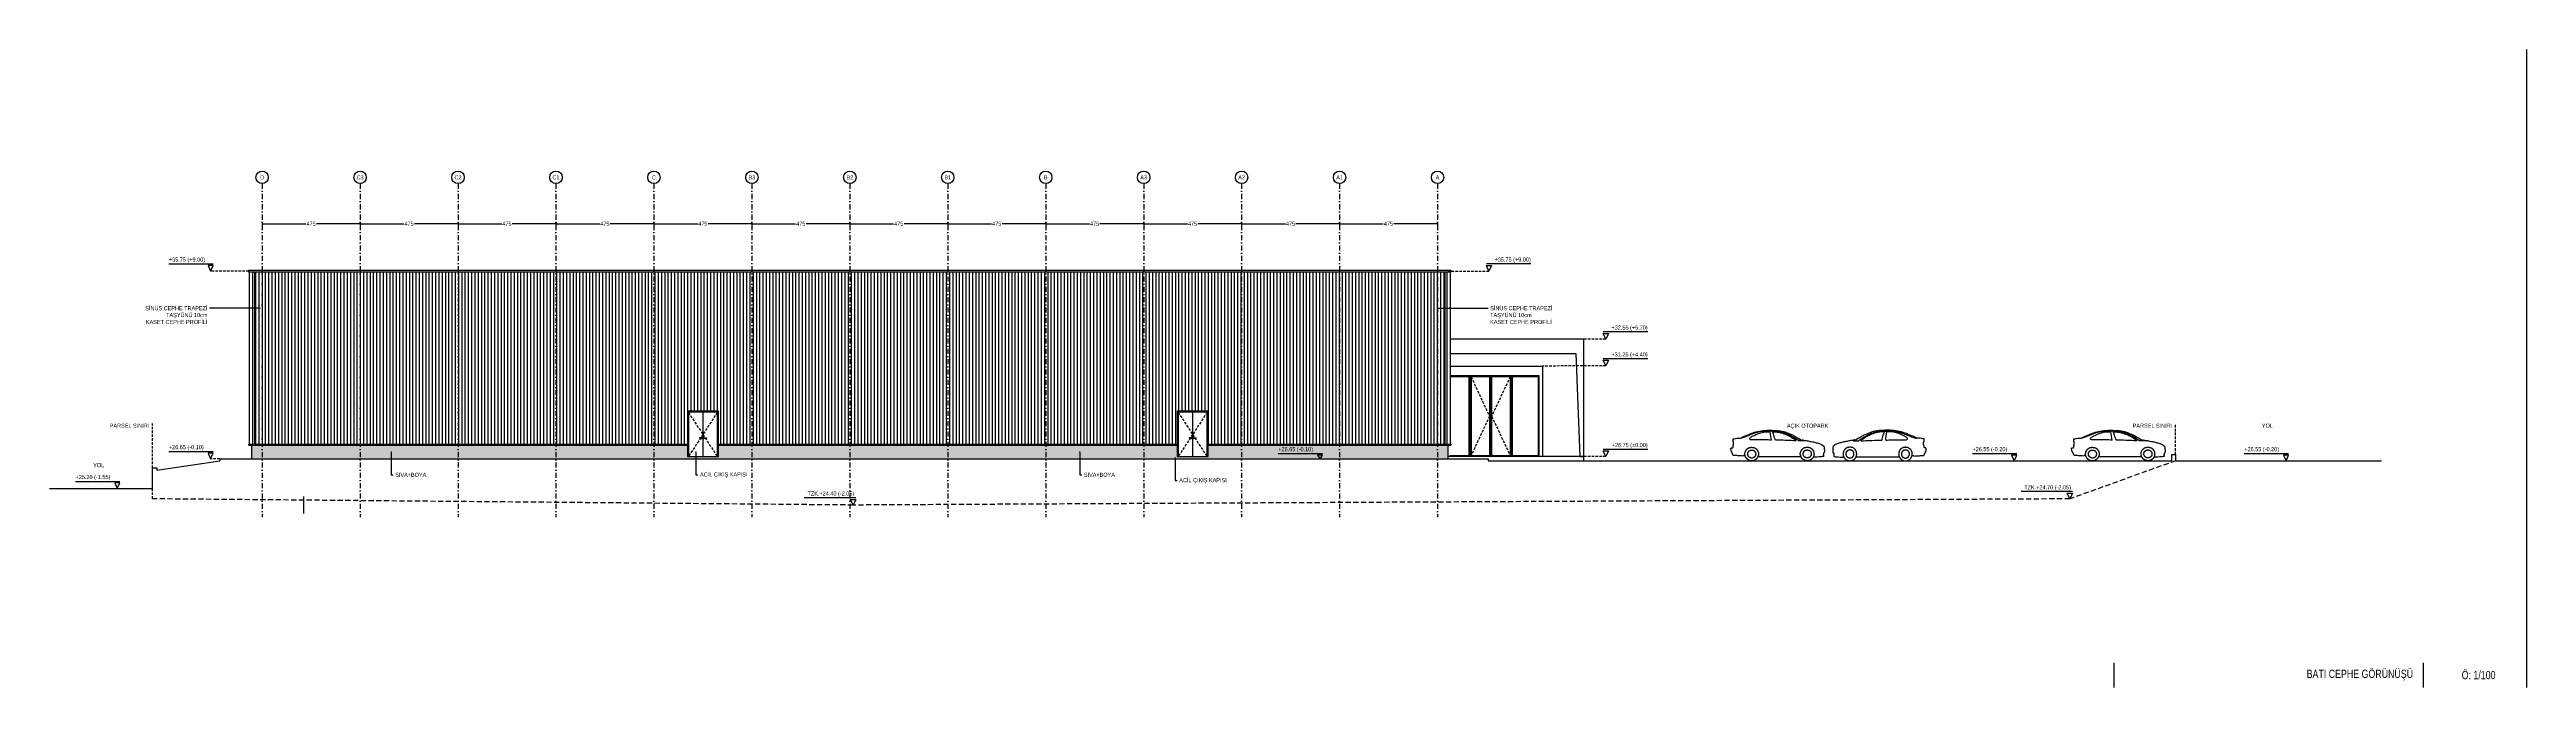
# Model space of a CAD drawing. Header units: centimetres. Extents: x 77182 to 116086, y 20619 to 33555.
# Drawn here: x 85105 to 97117, y 24670 to 27765 of the extents above; entities that cross this region are included whole.
import ezdxf
from ezdxf import colors
from ezdxf.entities.mleader import LeaderData, LeaderLine
from ezdxf.enums import TextEntityAlignment as Align
from ezdxf.math import Vec2, Vec3

# ---------------------------------------------------------------- set-up
doc = ezdxf.new("R2010")
doc.units = ezdxf.units.CM
doc.header["$LTSCALE"] = 100
doc.linetypes.add('DASHDOT2', pattern=[0.5, 0.25, -0.125, 0, -0.125])
doc.linetypes.add('HIDDEN2', pattern=[0.1875, 0.125, -0.0625])
for name, color, linetype in [('A-ANNO-DIMS', 187, 'Continuous'), ('A-ANNO-GRID', 155, 'DASHDOT2'), ('A-ANNO-IDEN', 50, 'Continuous'), ('A-ANNO-TEXT', 50, 'Continuous'), ('A-ANNO-TTBL', 157, 'Continuous'), ('A-ELEV-01', 255, 'Continuous'), ('A-ELEV-03', 251, 'Continuous'), ('A-ELEV-04', 250, 'Continuous'), ('A-HATCH', 253, 'Continuous'), ('A-VHCL', 8, 'Continuous'), ('A-WALL-INSL', 249, 'Continuous'), ('L-TOPO', 49, 'Continuous'), ('S-CONC', 5, 'Continuous'), ('S-HTCH', 8, 'Continuous')]:
    doc.layers.add(name, color=color, linetype=linetype)
doc.styles.add('Fields_100', font='act_simplex.shx', dxfattribs={"width": 0.8, "height": 20})
doc.styles.add('Fields_200', font='act_simplex.shx', dxfattribs={"width": 0.8, "height": 40})
doc.dimstyles.new('FIELDS_100', dxfattribs={"dimscale": 0, "dimtxt": 20, "dimasz": 5, "dimexe": 5, "dimexo": 5, "dimgap": 5, "dimtad": 0, "dimdec": 0, "dimzin": 0, "dimdsep": 46, "dimtxsty": 'Fields_100', "dimblk": 'DOT', "dimcen": 0.09, "dimclrt": 50, "dimadec": 0, "dimazin": 0, "dimtfac": 1, "dimtdec": 0, "dimtix": 1, "dimtofl": 0, "dimtmove": 1, "dimatfit": 3, "dimfxl": 5, "dimfxlon": 1, "dimtolj": 1, "dimtzin": 0, "dimarcsym": 0})

# ---------------------------------------------------------------- blocks, each defined once
blk = doc.blocks.new('_Dot')
at = {"color": 0, "linetype": 'ByBlock', "lineweight": -2}
blk.add_line((-0.5, 0), (-1, 0), dxfattribs=at)
at = {"color": 0, "linetype": 'ByBlock', "const_width": 0.5}
blk.add_lwpolyline([(-0.25, 0, 1), (0.25, 0, 1)], format="xyb", close=True, dxfattribs=at)
blk = doc.blocks.new('*D38')
at = {"layer": 'A-ANNO-DIMS', "color": 0, "lineweight": -2, "transparency": 16777216}
for p, q in [((91361, 26925), (91361, 26915)), ((91366, 26920), (91573, 26920)), ((91831, 26920), (91624, 26920)), ((91836, 26925), (91836, 26915))]:
    blk.add_line(p, q, dxfattribs=at)
at = {"layer": 'DEFPOINTS', "color": 0, "transparency": 16777216}
for p in [(91361, 27120), (91836, 27120), (91361, 26920)]:
    blk.add_point(p, dxfattribs=at)
at = {"layer": 'A-ANNO-DIMS', "color": 0, "lineweight": -2, "transparency": 16777216, "xscale": 5, "yscale": 5, "zscale": 5, "rotation": 180}
blk.add_blockref('_Dot', (91361, 26920), dxfattribs=at)
at = {"layer": 'A-ANNO-DIMS', "color": 0, "lineweight": -2, "transparency": 16777216, "xscale": 5, "yscale": 5, "zscale": 5}
blk.add_blockref('_Dot', (91836, 26920), dxfattribs=at)
at = {"layer": 'A-ANNO-DIMS', "color": 50, "transparency": 16777216, "insert": (91598, 26920), "char_height": 20, "attachment_point": 5, "style": 'Fields_100'}
blk.add_mtext('\\A1;475', dxfattribs=at)
blk = doc.blocks.new('*D39')
at = {"layer": 'A-ANNO-DIMS', "color": 0, "lineweight": -2, "transparency": 16777216}
for p, q in [((90886, 26925), (90886, 26915)), ((90891, 26920), (91098, 26920)), ((91356, 26920), (91149, 26920)), ((91361, 26925), (91361, 26915))]:
    blk.add_line(p, q, dxfattribs=at)
at = {"layer": 'DEFPOINTS', "color": 0, "transparency": 16777216}
for p in [(90886, 27120), (91361, 27120), (90886, 26920)]:
    blk.add_point(p, dxfattribs=at)
at = {"layer": 'A-ANNO-DIMS', "color": 0, "lineweight": -2, "transparency": 16777216, "xscale": 5, "yscale": 5, "zscale": 5, "rotation": 180}
blk.add_blockref('_Dot', (90886, 26920), dxfattribs=at)
at = {"layer": 'A-ANNO-DIMS', "color": 0, "lineweight": -2, "transparency": 16777216, "xscale": 5, "yscale": 5, "zscale": 5}
blk.add_blockref('_Dot', (91361, 26920), dxfattribs=at)
at = {"layer": 'A-ANNO-DIMS', "color": 50, "transparency": 16777216, "insert": (91123, 26920), "char_height": 20, "attachment_point": 5, "style": 'Fields_100'}
blk.add_mtext('\\A1;475', dxfattribs=at)
blk = doc.blocks.new('*D40')
at = {"layer": 'A-ANNO-DIMS', "color": 0, "lineweight": -2, "transparency": 16777216}
for p, q in [((90411, 26925), (90411, 26915)), ((90416, 26920), (90623, 26920)), ((90881, 26920), (90674, 26920)), ((90886, 26925), (90886, 26915))]:
    blk.add_line(p, q, dxfattribs=at)
at = {"layer": 'DEFPOINTS', "color": 0, "transparency": 16777216}
for p in [(90411, 27120), (90886, 27120), (90411, 26920)]:
    blk.add_point(p, dxfattribs=at)
at = {"layer": 'A-ANNO-DIMS', "color": 0, "lineweight": -2, "transparency": 16777216, "xscale": 5, "yscale": 5, "zscale": 5, "rotation": 180}
blk.add_blockref('_Dot', (90411, 26920), dxfattribs=at)
at = {"layer": 'A-ANNO-DIMS', "color": 0, "lineweight": -2, "transparency": 16777216, "xscale": 5, "yscale": 5, "zscale": 5}
blk.add_blockref('_Dot', (90886, 26920), dxfattribs=at)
at = {"layer": 'A-ANNO-DIMS', "color": 50, "transparency": 16777216, "insert": (90648, 26920), "char_height": 20, "attachment_point": 5, "style": 'Fields_100'}
blk.add_mtext('\\A1;475', dxfattribs=at)
blk = doc.blocks.new('*D41')
at = {"layer": 'A-ANNO-DIMS', "color": 0, "lineweight": -2, "transparency": 16777216}
for p, q in [((89936, 26925), (89936, 26915)), ((89941, 26920), (90148, 26920)), ((90406, 26920), (90199, 26920)), ((90411, 26925), (90411, 26915))]:
    blk.add_line(p, q, dxfattribs=at)
at = {"layer": 'DEFPOINTS', "color": 0, "transparency": 16777216}
for p in [(89936, 27120), (90411, 27120), (89936, 26920)]:
    blk.add_point(p, dxfattribs=at)
at = {"layer": 'A-ANNO-DIMS', "color": 0, "lineweight": -2, "transparency": 16777216, "xscale": 5, "yscale": 5, "zscale": 5, "rotation": 180}
blk.add_blockref('_Dot', (89936, 26920), dxfattribs=at)
at = {"layer": 'A-ANNO-DIMS', "color": 0, "lineweight": -2, "transparency": 16777216, "xscale": 5, "yscale": 5, "zscale": 5}
blk.add_blockref('_Dot', (90411, 26920), dxfattribs=at)
at = {"layer": 'A-ANNO-DIMS', "color": 50, "transparency": 16777216, "insert": (90173, 26920), "char_height": 20, "attachment_point": 5, "style": 'Fields_100'}
blk.add_mtext('\\A1;475', dxfattribs=at)
blk = doc.blocks.new('*D42')
at = {"layer": 'A-ANNO-DIMS', "color": 0, "lineweight": -2, "transparency": 16777216}
for p, q in [((89461, 26925), (89461, 26915)), ((89466, 26920), (89673, 26920)), ((89931, 26920), (89724, 26920)), ((89936, 26925), (89936, 26915))]:
    blk.add_line(p, q, dxfattribs=at)
at = {"layer": 'DEFPOINTS', "color": 0, "transparency": 16777216}
for p in [(89461, 27120), (89936, 27120), (89461, 26920)]:
    blk.add_point(p, dxfattribs=at)
at = {"layer": 'A-ANNO-DIMS', "color": 0, "lineweight": -2, "transparency": 16777216, "xscale": 5, "yscale": 5, "zscale": 5, "rotation": 180}
blk.add_blockref('_Dot', (89461, 26920), dxfattribs=at)
at = {"layer": 'A-ANNO-DIMS', "color": 0, "lineweight": -2, "transparency": 16777216, "xscale": 5, "yscale": 5, "zscale": 5}
blk.add_blockref('_Dot', (89936, 26920), dxfattribs=at)
at = {"layer": 'A-ANNO-DIMS', "color": 50, "transparency": 16777216, "insert": (89698, 26920), "char_height": 20, "attachment_point": 5, "style": 'Fields_100'}
blk.add_mtext('\\A1;475', dxfattribs=at)
blk = doc.blocks.new('*D43')
at = {"layer": 'A-ANNO-DIMS', "color": 0, "lineweight": -2, "transparency": 16777216}
for p, q in [((88986, 26925), (88986, 26915)), ((88991, 26920), (89198, 26920)), ((89456, 26920), (89249, 26920)), ((89461, 26925), (89461, 26915))]:
    blk.add_line(p, q, dxfattribs=at)
at = {"layer": 'DEFPOINTS', "color": 0, "transparency": 16777216}
for p in [(88986, 27120), (89461, 27120), (88986, 26920)]:
    blk.add_point(p, dxfattribs=at)
at = {"layer": 'A-ANNO-DIMS', "color": 0, "lineweight": -2, "transparency": 16777216, "xscale": 5, "yscale": 5, "zscale": 5, "rotation": 180}
blk.add_blockref('_Dot', (88986, 26920), dxfattribs=at)
at = {"layer": 'A-ANNO-DIMS', "color": 0, "lineweight": -2, "transparency": 16777216, "xscale": 5, "yscale": 5, "zscale": 5}
blk.add_blockref('_Dot', (89461, 26920), dxfattribs=at)
at = {"layer": 'A-ANNO-DIMS', "color": 50, "transparency": 16777216, "insert": (89223, 26920), "char_height": 20, "attachment_point": 5, "style": 'Fields_100'}
blk.add_mtext('\\A1;475', dxfattribs=at)
blk = doc.blocks.new('*D44')
at = {"layer": 'A-ANNO-DIMS', "color": 0, "lineweight": -2, "transparency": 16777216}
for p, q in [((88511, 26925), (88511, 26915)), ((88516, 26920), (88723, 26920)), ((88981, 26920), (88774, 26920)), ((88986, 26925), (88986, 26915))]:
    blk.add_line(p, q, dxfattribs=at)
at = {"layer": 'DEFPOINTS', "color": 0, "transparency": 16777216}
for p in [(88511, 27120), (88986, 27120), (88511, 26920)]:
    blk.add_point(p, dxfattribs=at)
at = {"layer": 'A-ANNO-DIMS', "color": 0, "lineweight": -2, "transparency": 16777216, "xscale": 5, "yscale": 5, "zscale": 5, "rotation": 180}
blk.add_blockref('_Dot', (88511, 26920), dxfattribs=at)
at = {"layer": 'A-ANNO-DIMS', "color": 0, "lineweight": -2, "transparency": 16777216, "xscale": 5, "yscale": 5, "zscale": 5}
blk.add_blockref('_Dot', (88986, 26920), dxfattribs=at)
at = {"layer": 'A-ANNO-DIMS', "color": 50, "transparency": 16777216, "insert": (88748, 26920), "char_height": 20, "attachment_point": 5, "style": 'Fields_100'}
blk.add_mtext('\\A1;475', dxfattribs=at)
blk = doc.blocks.new('*D45')
at = {"layer": 'A-ANNO-DIMS', "color": 0, "lineweight": -2, "transparency": 16777216}
for p, q in [((88036, 26925), (88036, 26915)), ((88041, 26920), (88248, 26920)), ((88506, 26920), (88299, 26920)), ((88511, 26925), (88511, 26915))]:
    blk.add_line(p, q, dxfattribs=at)
at = {"layer": 'DEFPOINTS', "color": 0, "transparency": 16777216}
for p in [(88036, 27120), (88511, 27120), (88036, 26920)]:
    blk.add_point(p, dxfattribs=at)
at = {"layer": 'A-ANNO-DIMS', "color": 0, "lineweight": -2, "transparency": 16777216, "xscale": 5, "yscale": 5, "zscale": 5, "rotation": 180}
blk.add_blockref('_Dot', (88036, 26920), dxfattribs=at)
at = {"layer": 'A-ANNO-DIMS', "color": 0, "lineweight": -2, "transparency": 16777216, "xscale": 5, "yscale": 5, "zscale": 5}
blk.add_blockref('_Dot', (88511, 26920), dxfattribs=at)
at = {"layer": 'A-ANNO-DIMS', "color": 50, "transparency": 16777216, "insert": (88273, 26920), "char_height": 20, "attachment_point": 5, "style": 'Fields_100'}
blk.add_mtext('\\A1;475', dxfattribs=at)
blk = doc.blocks.new('*D46')
at = {"layer": 'A-ANNO-DIMS', "color": 0, "lineweight": -2, "transparency": 16777216}
for p, q in [((87561, 26925), (87561, 26915)), ((87566, 26920), (87773, 26920)), ((88031, 26920), (87824, 26920)), ((88036, 26925), (88036, 26915))]:
    blk.add_line(p, q, dxfattribs=at)
at = {"layer": 'DEFPOINTS', "color": 0, "transparency": 16777216}
for p in [(87561, 27120), (88036, 27120), (87561, 26920)]:
    blk.add_point(p, dxfattribs=at)
at = {"layer": 'A-ANNO-DIMS', "color": 0, "lineweight": -2, "transparency": 16777216, "xscale": 5, "yscale": 5, "zscale": 5, "rotation": 180}
blk.add_blockref('_Dot', (87561, 26920), dxfattribs=at)
at = {"layer": 'A-ANNO-DIMS', "color": 0, "lineweight": -2, "transparency": 16777216, "xscale": 5, "yscale": 5, "zscale": 5}
blk.add_blockref('_Dot', (88036, 26920), dxfattribs=at)
at = {"layer": 'A-ANNO-DIMS', "color": 50, "transparency": 16777216, "insert": (87798, 26920), "char_height": 20, "attachment_point": 5, "style": 'Fields_100'}
blk.add_mtext('\\A1;475', dxfattribs=at)
blk = doc.blocks.new('*D47')
at = {"layer": 'A-ANNO-DIMS', "color": 0, "lineweight": -2, "transparency": 16777216}
for p, q in [((87086, 26925), (87086, 26915)), ((87091, 26920), (87298, 26920)), ((87556, 26920), (87349, 26920)), ((87561, 26925), (87561, 26915))]:
    blk.add_line(p, q, dxfattribs=at)
at = {"layer": 'DEFPOINTS', "color": 0, "transparency": 16777216}
for p in [(87086, 27120), (87561, 27120), (87086, 26920)]:
    blk.add_point(p, dxfattribs=at)
at = {"layer": 'A-ANNO-DIMS', "color": 0, "lineweight": -2, "transparency": 16777216, "xscale": 5, "yscale": 5, "zscale": 5, "rotation": 180}
blk.add_blockref('_Dot', (87086, 26920), dxfattribs=at)
at = {"layer": 'A-ANNO-DIMS', "color": 0, "lineweight": -2, "transparency": 16777216, "xscale": 5, "yscale": 5, "zscale": 5}
blk.add_blockref('_Dot', (87561, 26920), dxfattribs=at)
at = {"layer": 'A-ANNO-DIMS', "color": 50, "transparency": 16777216, "insert": (87323, 26920), "char_height": 20, "attachment_point": 5, "style": 'Fields_100'}
blk.add_mtext('\\A1;475', dxfattribs=at)
blk = doc.blocks.new('*D48')
at = {"layer": 'A-ANNO-DIMS', "color": 0, "lineweight": -2, "transparency": 16777216}
for p, q in [((86611, 26925), (86611, 26915)), ((86616, 26920), (86823, 26920)), ((87081, 26920), (86874, 26920)), ((87086, 26925), (87086, 26915))]:
    blk.add_line(p, q, dxfattribs=at)
at = {"layer": 'DEFPOINTS', "color": 0, "transparency": 16777216}
for p in [(86611, 27120), (87086, 27120), (86611, 26920)]:
    blk.add_point(p, dxfattribs=at)
at = {"layer": 'A-ANNO-DIMS', "color": 0, "lineweight": -2, "transparency": 16777216, "xscale": 5, "yscale": 5, "zscale": 5, "rotation": 180}
blk.add_blockref('_Dot', (86611, 26920), dxfattribs=at)
at = {"layer": 'A-ANNO-DIMS', "color": 0, "lineweight": -2, "transparency": 16777216, "xscale": 5, "yscale": 5, "zscale": 5}
blk.add_blockref('_Dot', (87086, 26920), dxfattribs=at)
at = {"layer": 'A-ANNO-DIMS', "color": 50, "transparency": 16777216, "insert": (86848, 26920), "char_height": 20, "attachment_point": 5, "style": 'Fields_100'}
blk.add_mtext('\\A1;475', dxfattribs=at)
blk = doc.blocks.new('*D49')
at = {"layer": 'A-ANNO-DIMS', "color": 0, "lineweight": -2, "transparency": 16777216}
for p, q in [((86136, 26925), (86136, 26915)), ((86141, 26920), (86348, 26920)), ((86606, 26920), (86399, 26920)), ((86611, 26925), (86611, 26915))]:
    blk.add_line(p, q, dxfattribs=at)
at = {"layer": 'DEFPOINTS', "color": 0, "transparency": 16777216}
for p in [(86136, 27120), (86611, 27120), (86136, 26920)]:
    blk.add_point(p, dxfattribs=at)
at = {"layer": 'A-ANNO-DIMS', "color": 0, "lineweight": -2, "transparency": 16777216, "xscale": 5, "yscale": 5, "zscale": 5, "rotation": 180}
blk.add_blockref('_Dot', (86136, 26920), dxfattribs=at)
at = {"layer": 'A-ANNO-DIMS', "color": 0, "lineweight": -2, "transparency": 16777216, "xscale": 5, "yscale": 5, "zscale": 5}
blk.add_blockref('_Dot', (86611, 26920), dxfattribs=at)
at = {"layer": 'A-ANNO-DIMS', "color": 50, "transparency": 16777216, "insert": (86373, 26920), "char_height": 20, "attachment_point": 5, "style": 'Fields_100'}
blk.add_mtext('\\A1;475', dxfattribs=at)
blk = doc.blocks.new('CAR ELEV')
at = {"layer": 'A-VHCL'}
for points in [[(-77, 25), (-77, 21)], [(31, 19), (33, 23), (33, 24), (34, 25), (34, 26), (34, 27), (34, 28), (34, 29), (35, 30), (35, 32), (35, 33), (35, 34), (35, 35), (35, 36), (34, 37), (34, 38), (34, 40), (34, 41), (34, 42), (33, 43), (33, 44), (32, 45), (32, 46), (32, 47), (31, 48), (30, 49), (30, 50), (29, 51), (29, 52), (28, 53), (27, 54), (27, 55), (26, 56), (25, 56), (24, 57), (23, 58), (22, 59), (21, 59), (21, 60), (20, 61), (19, 61), (18, 62), (17, 63), (16, 63), (15, 64), (13, 64), (12, 64), (11, 65), (10, 65), (9, 65), (8, 66), (7, 66), (6, 66), (5, 66), (3, 66), (2, 66), (1, 66), (0, 66), (-1, 66), (-2, 66), (-3, 66), (-5, 66), (-6, 65), (-7, 65), (-8, 65), (-9, 64), (-10, 64), (-11, 64), (-12, 63), (-13, 63), (-14, 62), (-15, 62), (-16, 61), (-17, 60), (-18, 60), (-19, 59), (-20, 58), (-21, 57), (-22, 57), (-22, 56), (-23, 55), (-24, 54), (-25, 53), (-25, 52), (-26, 51), (-27, 50), (-27, 49), (-28, 48), (-28, 47), (-29, 46), (-29, 45), (-30, 44), (-30, 43), (-30, 42), (-31, 41), (-31, 40), (-31, 39), (-31, 37), (-31, 36), (-31, 35), (-32, 34), (-32, 33), (-32, 32), (-31, 31), (-31, 29), (-31, 28), (-31, 27), (-31, 26), (-31, 25), (-30, 24), (-30, 23), (-30, 22)], [(303, 25), (303, 26), (303, 27), (304, 28), (304, 29), (304, 30), (304, 32), (304, 33), (304, 34), (304, 35), (304, 36), (304, 37), (303, 38), (303, 40), (303, 41), (303, 42), (302, 43), (302, 44), (301, 45), (301, 46), (300, 47), (300, 48), (299, 49), (299, 50), (298, 51), (298, 52), (297, 53), (296, 54), (295, 55), (295, 56), (294, 56), (293, 57), (292, 58), (291, 59), (290, 59), (289, 60), (288, 61), (287, 61), (286, 62), (285, 62), (284, 63), (283, 63), (282, 64), (281, 64), (280, 64), (279, 65), (278, 65), (277, 65), (276, 65), (274, 65), (273, 66), (272, 66), (271, 66), (270, 66), (269, 66), (268, 65), (266, 65), (265, 65), (264, 65), (263, 65), (262, 64), (261, 64), (260, 64), (259, 63), (258, 63), (257, 62), (255, 62), (254, 61), (253, 61), (253, 60), (252, 60), (251, 59), (250, 58), (249, 57), (248, 57), (247, 56), (246, 55), (246, 54), (245, 53), (244, 52), (244, 51), (243, 50), (242, 49), (242, 48), (241, 47), (241, 46), (240, 45), (240, 44), (239, 43), (239, 42), (239, 41), (238, 40), (238, 39), (238, 38), (238, 37), (238, 35), (238, 34), (238, 33), (238, 32), (238, 31), (238, 30), (238, 29), (238, 27), (238, 26), (238, 25), (239, 24), (241, 19)], [(310, 25), (313, 22)], [(320, 109), (324, 110)], [(360, 26), (371, 49), (372, 59)]]:
    blk.add_lwpolyline(points, dxfattribs=at)
for points in [[(21, 33), (21, 34), (21, 34), (21, 35), (21, 36), (21, 37), (21, 37), (21, 38), (20, 39), (20, 39), (20, 40), (20, 40), (20, 41), (19, 42), (19, 42), (19, 43), (18, 43), (18, 44), (18, 45), (17, 45), (17, 46), (16, 46), (16, 47), (15, 47), (15, 48), (14, 48), (14, 49), (13, 49), (13, 49), (12, 50), (12, 50), (11, 50), (10, 51), (10, 51), (9, 51), (8, 52), (8, 52), (7, 52), (7, 52), (6, 52), (5, 52), (5, 53), (4, 53), (3, 53), (2, 53), (2, 53), (1, 53), (0, 53), (0, 53), (-1, 53), (-2, 52), (-2, 52), (-3, 52), (-4, 52), (-4, 52), (-5, 52), (-6, 51), (-6, 51), (-7, 51), (-7, 51), (-8, 50), (-9, 50), (-9, 50), (-10, 49), (-10, 49), (-11, 48), (-11, 48), (-12, 47), (-12, 47), (-13, 46), (-13, 46), (-14, 45), (-14, 45), (-14, 44), (-15, 44), (-15, 43), (-16, 43), (-16, 42), (-16, 41), (-16, 41), (-17, 40), (-17, 39), (-17, 39), (-17, 38), (-17, 38), (-18, 37), (-18, 36), (-18, 36), (-18, 35), (-18, 34), (-18, 33), (-18, 33), (-18, 32), (-18, 31), (-18, 31), (-18, 30), (-18, 29), (-17, 29), (-17, 28), (-17, 27), (-17, 27), (-17, 26), (-16, 26), (-16, 25), (-16, 24), (-16, 24), (-15, 23), (-15, 23), (-14, 22), (-14, 21), (-14, 21), (-13, 20), (-13, 20), (-12, 19), (-12, 19), (-11, 18), (-11, 18), (-10, 18), (-10, 17), (-9, 17), (-9, 16), (-8, 16), (-7, 16), (-7, 15), (-6, 15), (-6, 15), (-5, 15), (-4, 14), (-4, 14), (-3, 14), (-2, 14), (-2, 14), (-1, 14), (0, 14), (0, 14), (1, 14), (2, 14), (2, 14), (3, 14), (4, 14), (5, 14), (5, 14), (6, 14), (7, 14), (7, 14), (8, 15), (8, 15), (9, 15), (10, 15), (10, 16), (11, 16), (12, 16), (12, 17), (13, 17), (13, 17), (14, 18), (14, 18), (15, 19), (15, 19), (16, 20), (16, 20), (17, 21), (17, 21), (18, 22), (18, 22), (18, 23), (19, 23), (19, 24), (19, 25), (20, 25), (20, 26), (20, 26), (20, 27), (20, 28), (21, 28), (21, 29), (21, 30), (21, 30), (21, 31), (21, 32), (21, 32)], [(290, 33), (290, 33), (290, 34), (290, 35), (290, 35), (290, 36), (290, 37), (290, 37), (290, 38), (289, 39), (289, 39), (289, 40), (289, 41), (288, 41), (288, 42), (288, 42), (287, 43), (287, 44), (287, 44), (286, 45), (286, 45), (285, 46), (285, 46), (284, 47), (284, 47), (283, 48), (283, 48), (282, 48), (282, 49), (281, 49), (281, 50), (280, 50), (280, 50), (279, 50), (278, 51), (278, 51), (277, 51), (276, 51), (276, 52), (275, 52), (274, 52), (274, 52), (273, 52), (272, 52), (272, 52), (271, 52), (270, 52), (270, 52), (269, 52), (268, 52), (268, 52), (267, 52), (266, 52), (266, 52), (265, 51), (264, 51), (264, 51), (263, 51), (262, 50), (262, 50), (261, 50), (261, 49), (260, 49), (259, 49), (259, 48), (258, 48), (258, 47), (257, 47), (257, 46), (256, 46), (256, 45), (256, 45), (255, 44), (255, 44), (254, 43), (254, 43), (254, 42), (253, 41), (253, 41), (253, 40), (252, 40), (252, 39), (252, 38), (252, 38), (252, 37), (252, 36), (251, 36), (251, 35), (251, 34), (251, 34), (251, 33), (251, 32), (251, 32), (251, 31), (251, 30), (251, 30), (252, 29), (252, 28), (252, 28), (252, 27), (252, 26), (252, 26), (253, 25), (253, 24), (253, 24), (254, 23), (254, 23), (254, 22), (255, 21), (255, 21), (256, 20), (256, 20), (256, 19), (257, 19), (257, 18), (258, 18), (258, 17), (259, 17), (259, 17), (260, 16), (261, 16), (261, 16), (262, 15), (262, 15), (263, 15), (264, 14), (264, 14), (265, 14), (266, 14), (266, 14), (267, 13), (268, 13), (268, 13), (269, 13), (270, 13), (270, 13), (271, 13), (272, 13), (272, 13), (273, 13), (274, 13), (274, 13), (275, 13), (276, 14), (276, 14), (277, 14), (278, 14), (278, 14), (279, 15), (280, 15), (280, 15), (281, 16), (281, 16), (282, 16), (282, 17), (283, 17), (283, 18), (284, 18), (284, 19), (285, 19), (285, 20), (286, 20), (286, 21), (287, 21), (287, 22), (287, 22), (288, 23), (288, 23), (288, 24), (289, 25), (289, 25), (289, 26), (289, 27), (290, 27), (290, 28), (290, 29), (290, 29), (290, 30), (290, 31), (290, 31), (290, 32)]]:
    blk.add_lwpolyline(points, close=True, dxfattribs=at)
blk.add_arc((56, 96), 0.05, 235.7336, 272.9378, dxfattribs=at)
for points, knots in [([(324, 110), (323, 111), (319, 114), (302, 121), (274, 132), (253, 140), (215, 148), (178, 148), (149, 147), (125, 144), (104, 139), (91, 133), (73, 125), (59, 118), (41, 107), (29, 100)], [1770.469007, 1770.469007, 1770.469007, 1770.469007, 1771.036382, 1772.036382, 1773.036382, 1774.036382, 1775.036382, 1776.036382, 1777.036382, 1778.036382, 1779.036382, 1780.036382, 1781.036382, 1782.036382, 1783.036382, 1783.036382, 1783.036382, 1783.036382]), ([(43, 96), (55, 106), (74, 117), (94, 128), (110, 135), (125, 139), (136, 141), (157, 143), (179, 144), (205, 144), (227, 141), (251, 136), (259, 133), (289, 121), (313, 112), (317, 110), (320, 109)], [0, 0, 0, 0, 1, 2, 3, 4, 5, 6, 7, 8, 9, 10, 11, 12, 13, 13.896499, 13.896499, 13.896499, 13.896499]), ([(169, 140), (166, 140), (155, 140), (132, 137), (118, 133), (85, 119), (65, 106), (56, 99), (54, 97), (56, 96), (56, 96), (56, 96), (56, 96)], [9.680962, 9.680962, 9.680962, 9.680962, 10, 11, 12, 13, 14, 15, 15.803226, 15.803226, 15.803226, 15.820781, 15.820781, 15.820781, 15.820781]), ([(276, 101), (280, 104), (281, 107), (280, 111), (273, 116), (255, 125), (237, 132), (227, 136), (213, 139), (201, 140), (190, 140), (182, 140), (181, 140)], [0, 0, 0, 0, 1, 2, 3, 4, 5, 6, 7, 8, 9, 9.109191, 9.109191, 9.109191, 9.109191]), ([(-78, 32), (-78, 32), (-77, 32), (-78, 32), (-78, 32), (-77, 32), (-77, 32)], [24.695495, 24.695495, 24.695495, 24.695495, 25.695495, 25.695495, 25.695495, 26.695495, 26.695495, 26.695495, 26.695495]), ([(-77, 21), (-74, 20), (-69, 19), (-52, 18), (-35, 18)], [41.009942, 41.009942, 41.009942, 41.009942, 41.695495, 42.695495, 42.695495, 42.695495, 42.695495]), ([(-35, 18), (-34, 17), (-32, 17), (-30, 20), (-30, 22)], [42.695495, 42.695495, 42.695495, 42.695495, 43.695495, 44.695495, 44.695495, 44.695495, 44.695495]), ([(17, 99), (16, 98), (18, 97), (26, 96), (36, 96), (42, 96), (43, 96)], [0.216109, 0.216109, 0.216109, 0.216109, 1, 2, 3, 3.225062, 3.225062, 3.225062, 3.225062]), ([(31, 19), (36, 19), (40, 19), (44, 19), (161, 19), (197, 19), (241, 19)], [840.323605, 840.323605, 840.323605, 840.323605, 840.3472055, 840.3472055, 840.3472055, 841.0355514, 841.0355514, 841.0355514, 841.0355514]), ([(56, 96), (65, 97), (75, 97), (86, 98), (93, 98), (118, 99), (140, 100), (156, 100)], [3.917744, 3.917744, 3.917744, 3.917744, 4.57432, 4.57432, 4.57432, 5, 5.974442, 5.974442, 5.974442, 5.974442]), ([(175, 100), (185, 101), (211, 101), (249, 102), (276, 101)], [6.373664, 6.373664, 6.373664, 6.373664, 7, 7.863882, 7.863882, 7.863882, 7.863882]), ([(313, 22), (317, 23), (330, 24), (348, 25), (358, 26), (360, 26), (360, 26)], [1704.300086, 1704.300086, 1704.300086, 1704.300086, 1705.127833, 1706.127833, 1707.127833, 1707.396865, 1707.396865, 1707.396865, 1707.396865]), ([(372, 59), (372, 59), (372, 60), (372, 60), (372, 60), (370, 62), (370, 62), (368, 62), (366, 62), (365, 63), (363, 63), (361, 64), (361, 65), (361, 73), (361, 74), (360, 74), (359, 75), (359, 92), (359, 92), (360, 92), (361, 92), (361, 93), (361, 105), (361, 105), (361, 106), (357, 106), (342, 110), (333, 110), (324, 110)], [1745.422192, 1745.422192, 1745.422192, 1745.422192, 1745.469007, 1746.469007, 1747.469007, 1748.469007, 1749.469007, 1750.469007, 1751.469007, 1752.469007, 1753.469007, 1754.469007, 1755.469007, 1756.469007, 1757.469007, 1758.469007, 1759.469007, 1760.469007, 1761.469007, 1762.469007, 1763.469007, 1764.469007, 1765.469007, 1766.469007, 1767.469007, 1768.469007, 1769.469007, 1770.469007, 1770.469007, 1770.469007, 1770.469007])]:
    blk.add_open_spline(points, degree=3, knots=knots, dxfattribs=at)
for points in [[(156, 100), (158, 106), (164, 125), (168, 138), (169, 140)], [(175, 100), (176, 110), (179, 129), (181, 140)], [(-81, 55), (-81, 55), (-82, 55), (-82, 54)], [(-82, 54), (-82, 54), (-82, 54), (-82, 53)], [(-82, 53), (-82, 51), (-82, 48), (-82, 46)], [(-82, 46), (-82, 44), (-81, 42), (-81, 40)], [(-80, 67), (-81, 66), (-81, 66), (-81, 66)], [(-81, 66), (-81, 63), (-81, 61), (-81, 58)], [(-81, 58), (-81, 58), (-81, 58), (-80, 58)], [(-80, 55), (-81, 55), (-81, 55), (-81, 55)], [(-81, 40), (-81, 40), (-81, 40), (-81, 39)], [(-81, 39), (-80, 39), (-80, 39), (-79, 39)], [(-79, 69), (-80, 68), (-80, 67), (-80, 67)], [(-80, 58), (-80, 57), (-80, 56), (-80, 55)], [(-77, 73), (-77, 73), (-78, 72), (-79, 71)], [(-79, 71), (-79, 70), (-79, 70), (-79, 69)], [(-79, 39), (-79, 39), (-79, 39), (-79, 38)], [(-79, 38), (-79, 38), (-78, 38), (-78, 37)], [(-78, 37), (-78, 37), (-78, 37), (-78, 36)], [(-78, 36), (-77, 36), (-77, 35), (-77, 35)], [(-77, 33), (-77, 33), (-78, 33), (-78, 32)], [(-78, 32), (-78, 32), (-78, 32), (-78, 32)], [(-78, 32), (-78, 32), (-78, 32), (-78, 32)], [(-78, 32), (-78, 32), (-78, 32), (-78, 32)], [(29, 100), (28, 100), (27, 99), (26, 100), (26, 101), (24, 101), (23, 100), (17, 99), (15, 99), (-2, 96), (-24, 92), (-43, 88), (-60, 82), (-71, 77), (-77, 73)], [(-77, 35), (-77, 35), (-77, 34), (-77, 34)], [(-77, 34), (-77, 34), (-77, 34), (-77, 34)], [(-77, 34), (-77, 34), (-77, 34), (-77, 33)], [(-77, 33), (-77, 33), (-77, 33), (-77, 33)], [(-77, 32), (-77, 32), (-77, 31), (-77, 31)], [(-77, 31), (-77, 31), (-77, 30), (-77, 30)], [(-77, 30), (-77, 30), (-77, 29), (-76, 29)], [(-76, 27), (-77, 27), (-77, 27), (-77, 27)], [(-77, 27), (-77, 26), (-77, 26), (-77, 25)], [(-76, 29), (-76, 29), (-76, 28), (-76, 27)], [(-76, 27), (-76, 27), (-76, 27), (-76, 27)], [(-76, 27), (-76, 27), (-76, 27), (-76, 27)], [(303, 25), (305, 25), (308, 25), (310, 25)]]:
    blk.add_open_spline(points, degree=3, dxfattribs=at)
for points, weights, knots in [([(-30, 22), (-25, 8), (-13, 0), (1, 0), (16, 0), (28, 8), (31, 19)], [1, 0.88069280985, 0.88069280985, 1, 0.88069280985, 0.88069280985, 1], [44.695495, 44.695495, 44.695495, 44.695495, 439.948513, 439.948513, 439.948513, 835.201531, 835.201531, 835.201531, 835.201531]), ([(241, 19), (247, 6), (258, -1), (272, -1), (287, 0), (299, 10), (303, 25)], [0.958614492935, 0.86503458978, 0.878829758802, 1, 0.863262235317, 0.863262235317, 1], [897.63483, 897.63483, 897.63483, 897.63483, 1273.482864, 1273.482864, 1273.482864, 1697.618523, 1697.618523, 1697.618523, 1697.618523])]:
    blk.add_rational_spline(points, weights, degree=3, knots=knots, dxfattribs=at)

msp = doc.modelspace()

# ---------------------------------------------------------------- hatches: boundary and pattern name
at = {"layer": 'A-HATCH'}
h = msp.add_hatch(dxfattribs=at)
h.set_pattern_fill('LINE', color=256, scale=5, angle=90)
h.set_pattern_definition([(90, (134079.513, 90687.795), (-15.875, 1e-15), [])])
h.paths.add_polyline_path([(91872.1, 26685.4), (86102.1, 26685.4), (86100.9, 25850.4), (88198.4, 25850.4), (88198.4, 26010.4), (88348.4, 26010.4), (88348.4, 25850.4), (90573.4, 25850.4), (90573.4, 26010.4), (90723.4, 26010.4), (90723.4, 25850.4), (91870.9, 25850.4)])
h = msp.add_hatch(dxfattribs=at)
h.set_pattern_fill('DOTS', color=256, scale=5, angle=90)
h.set_pattern_definition([(90, (134079.5135, 90687.7946), (-7.9375, 3.96875), [0, -7.9375])])
h.paths.add_polyline_path([(86085.9, 25781.6), (86085.9, 25845.4), (88198.4, 25845.4), (88198.4, 25790.4), (88348.4, 25790.4), (88348.4, 25845.4), (90573.4, 25845.4), (90573.4, 25790.4), (90723.4, 25790.4), (90723.4, 25845.4), (91885.9, 25845.4), (91885.9, 25780.4)])

# ---------------------------------------------------------------- linework, layer by layer
at = {"layer": 'A-ANNO-DIMS', "linetype": 'HIDDEN2'}
for p, q in [((86071.5, 26690.4), (85886.3, 26690.4)), ((91885.8, 26690.4), (92085.4, 26690.4)), ((92652.4, 26360.4), (92545.9, 26360.4)), ((92652.4, 26230.4), (92345.4, 26229.9)), ((85604.9, 25585.6), (85604.9, 25950.3)), ((95415.3, 25800.4), (95415.3, 25950.3)), ((85930.9, 25780.4), (85886.3, 25780.4)), ((92652.4, 25790.4), (92545.9, 25790.4))]:
    msp.add_line(p, q, dxfattribs=at)
at = {"layer": 'A-ANNO-DIMS'}
for points in [[(85683.7, 26725.4), (85898.8, 26725.4)], [(92288, 26725.4), (92072.9, 26725.4)], [(92855, 26395.4), (92639.9, 26395.4)], [(92855, 26265.4), (92639.9, 26265.4)], [(92855, 25825.4), (92639.9, 25825.4)], [(85683.7, 25815.4), (85898.8, 25815.4)], [(91063.6, 25805.4), (91278.8, 25805.4)], [(94430, 25805.4), (94645.1, 25805.4)], [(95748.2, 25805.4), (95963.3, 25805.4)], [(85230.9, 25670.4), (85446.1, 25670.4)], [(89014.2, 25590.4), (88765.2, 25590.4)], [(94914.8, 25620.4), (94665.7, 25620.4)]]:
    msp.add_lwpolyline(points, dxfattribs=at)
for points in [[(85886.3, 26690.4), (85898.8, 26717.9), (85873.8, 26717.9)], [(92085.4, 26690.4), (92072.9, 26717.9), (92097.9, 26717.9)], [(92652.4, 26360.4), (92639.9, 26387.9), (92664.9, 26387.9)], [(92652.4, 26230.4), (92639.9, 26257.9), (92664.9, 26257.9)], [(85886.3, 25780.4), (85898.8, 25807.9), (85873.8, 25807.9)], [(91266.3, 25780.4), (91278.8, 25797.9), (91253.8, 25797.9)], [(92652.4, 25790.4), (92639.9, 25817.9), (92664.9, 25817.9)], [(94632.6, 25770.4), (94645.1, 25797.9), (94620.1, 25797.9)], [(95950.8, 25770.4), (95963.3, 25797.9), (95938.3, 25797.9)], [(85433.6, 25635.4), (85446.1, 25662.9), (85421.1, 25662.9)], [(94902.3, 25585.4), (94889.8, 25612.9), (94914.8, 25612.9)], [(89001.7, 25555.4), (88989.2, 25582.9), (89014.2, 25582.9)]]:
    msp.add_lwpolyline(points, close=True, dxfattribs=at)
at = {"layer": 'A-ANNO-GRID'}
for p, q in [((86135.9, 27115.2), (86135.9, 25496.8)), ((86610.9, 27115.2), (86610.9, 25496.8)), ((87085.9, 27115.2), (87085.9, 25496.8)), ((87560.9, 27115.2), (87560.9, 25496.8)), ((88035.9, 27115.2), (88035.9, 25496.8)), ((88510.9, 27115.2), (88510.9, 25496.8)), ((88985.9, 27115.2), (88985.9, 25496.8)), ((89460.9, 27115.2), (89460.9, 25496.8)), ((89935.9, 27115.2), (89935.9, 25496.8)), ((90410.9, 27115.2), (90410.9, 25496.8)), ((90885.9, 27115.2), (90885.9, 25496.8)), ((91360.9, 27115.2), (91360.9, 25496.8)), ((91835.9, 27115.2), (91835.9, 25496.8))]:
    msp.add_line(p, q, dxfattribs=at)
at = {"layer": 'A-ANNO-GRID', "linetype": 'Continuous', "ltscale": 10}
for centre in [(86135.9, 27145.2), (86610.9, 27145.2), (87085.9, 27145.2), (87560.9, 27145.2), (88035.9, 27145.2), (88510.9, 27145.2), (88985.9, 27145.2), (89460.9, 27145.2), (89935.9, 27145.2), (90410.9, 27145.2), (90885.9, 27145.2), (91360.9, 27145.2), (91835.9, 27145.2)]:
    msp.add_circle(centre, 30, dxfattribs=at)
at = {"layer": 'A-ANNO-TTBL'}
for points in [[(97116.6, 27765.4), (97116.6, 24670.4)], [(95116.6, 24670.4), (95116.6, 24790.4)], [(96616.6, 24670.4), (96616.6, 24790.4)]]:
    msp.add_lwpolyline(points, dxfattribs=at)
at = {"layer": 'A-ELEV-01'}
for p, q in [((86071.5, 26685.4), (86071.5, 26695.4)), ((86071.5, 26695.4), (91900.2, 26695.4)), ((91900.2, 26685.4), (86071.5, 26685.4)), ((86073.9, 25850.4), (86073.9, 26685.4)), ((86090.9, 25850.4), (86090.9, 26685.4)), ((86100.9, 25850.4), (86100.9, 26685.4)), ((87087.1, 26685.6), (87084.6, 26685.6)), ((88037.1, 26685.6), (88034.6, 26685.6)), ((88987.1, 26685.6), (88984.6, 26685.6)), ((89937.1, 26685.6), (89934.6, 26685.6)), ((91870.9, 26685.4), (91870.9, 25850.4)), ((91880.9, 26685.4), (91880.9, 25850.4)), ((91897.9, 26685.4), (91897.9, 25850.4)), ((91900.2, 26695.4), (91900.2, 26685.4)), ((86071.9, 25845.4), (86071.9, 25850.4)), ((86071.9, 25850.4), (86071.9, 25845.4)), ((86071.9, 25850.4), (88198.4, 25850.4)), ((86071.9, 25845.4), (88198.4, 25845.4)), ((86085.9, 25780.4), (86085.9, 25845.4)), ((88348.4, 25850.4), (90573.4, 25850.4)), ((88348.4, 25845.4), (90573.4, 25845.4)), ((90723.4, 25850.4), (91899.9, 25850.4)), ((90723.4, 25845.4), (91899.9, 25845.4)), ((91899.9, 25850.4), (91899.9, 25845.4)), ((88198.4, 25790.4), (88348.4, 25790.4)), ((90573.4, 25790.4), (90723.4, 25790.4)), ((92545.9, 25790.4), (91885.9, 25790.4)), ((92545.9, 25770.4), (92545.9, 25790.4))]:
    msp.add_line(p, q, dxfattribs=at)
at = {"layer": 'A-ELEV-01', "elevation": 0}
for points in [[(88348.4, 25790.4), (88348.4, 26010.4), (88198.4, 26010.4), (88198.4, 25790.4)], [(88343.4, 25790.4), (88343.4, 26005.4), (88203.4, 26005.4), (88203.4, 25790.4)], [(88273.4, 26005.4), (88273.4, 25790.4)], [(90723.4, 25790.4), (90723.4, 26010.4), (90573.4, 26010.4), (90573.4, 25790.4)], [(90718.4, 25790.4), (90718.4, 26005.4), (90578.4, 26005.4), (90578.4, 25790.4)], [(90648.4, 26005.4), (90648.4, 25790.4)]]:
    msp.add_lwpolyline(points, dxfattribs=at)
for points in [[(88268.4, 25879.4, 1), (88268.4, 25881.4), (88256.4, 25881.4), (88256.4, 25879.4)], [(88278.4, 25879.4, -1), (88278.4, 25881.4), (88290.4, 25881.4), (88290.4, 25879.4)], [(90643.4, 25879.4, 1), (90643.4, 25881.4), (90631.4, 25881.4), (90631.4, 25879.4)], [(90653.4, 25879.4, -1), (90653.4, 25881.4), (90665.4, 25881.4), (90665.4, 25879.4)]]:
    msp.add_lwpolyline(points, format="xyb", close=True, dxfattribs=at)
at = {"layer": 'A-ELEV-01'}
msp.add_lwpolyline([(91885.9, 25845.4), (91885.9, 25780.4)], dxfattribs=at)
for centre, start, end in [((88268.4, 25880.4), 203.57818, 156.42182), ((88278.4, 25880.4), 23.57818, 336.42182), ((90643.4, 25880.4), 203.57818, 156.42182), ((90653.4, 25880.4), 23.57818, 336.42182)]:
    msp.add_arc(centre, 2.5, start, end, dxfattribs=at)
at = {"layer": 'A-ELEV-03'}
for points in [[(91895.9, 25795.4), (91988.4, 25795.4)], [(91998.4, 25795.4), (92088.4, 25795.4)], [(92098.4, 25795.4), (92188.4, 25795.4)], [(92198.4, 25795.4), (92323.4, 25795.4)]]:
    msp.add_lwpolyline(points, dxfattribs=at)
at = {"layer": 'A-ELEV-04'}
for p, q in [((91988.4, 26182.9), (91988.4, 25790.4)), ((91993.4, 26182.9), (91993.4, 25790.4)), ((91998.4, 26182.9), (91998.4, 25790.4)), ((92088.4, 26182.9), (92088.4, 25790.4)), ((92093.4, 26182.9), (92093.4, 25790.4)), ((92098.4, 26182.9), (92098.4, 25790.4)), ((92188.4, 26182.9), (92188.4, 25790.4)), ((92193.4, 26182.9), (92193.4, 25790.4)), ((92198.4, 26182.9), (92198.4, 25790.4)), ((92323.4, 26182.9), (92323.4, 25790.4))]:
    msp.add_line(p, q, dxfattribs=at)
msp.add_lwpolyline([(92545.9, 25790.4), (92545.9, 26360.4), (91897.9, 26360.4), (91897.9, 26290.4), (92507.3, 26290.4), (92525.3, 25790.4)], close=True, dxfattribs=at)
at = {"layer": 'A-ELEV-04', "elevation": 0}
for points in [[(91897.9, 26229.9), (92345.4, 26229.9), (92345.4, 25790.4)], [(92328.4, 25795.4), (92328.4, 26182.9), (91897.9, 26182.9)], [(91988.4, 26177.9), (91898.4, 26177.9)], [(92088.4, 26177.9), (91998.4, 26177.9)], [(92188.4, 26177.9), (92098.4, 26177.9)], [(92323.4, 26177.9), (92198.4, 26177.9)]]:
    msp.add_lwpolyline(points, dxfattribs=at)
at = {"layer": 'A-ELEV-04', "linetype": 'HIDDEN2', "elevation": 0}
for points in [[(91998.4, 26177.9), (92088.4, 25986.6), (91998.4, 25795.4)], [(92188.4, 26177.9), (92098.4, 25986.6), (92188.4, 25795.4)], [(88203.4, 26005.4), (88273.4, 25897.9), (88203.4, 25790.4)], [(88343.4, 26005.4), (88273.4, 25897.9), (88343.4, 25790.4)], [(90578.4, 26005.4), (90648.4, 25897.9), (90578.4, 25790.4)], [(90718.4, 26005.4), (90648.4, 25897.9), (90718.4, 25790.4)]]:
    msp.add_lwpolyline(points, dxfattribs=at)
at = {"layer": 'A-WALL-INSL'}
msp.add_line((86336.9, 25596.4), (86336.9, 25514.4), dxfattribs=at)
at = {"layer": 'L-TOPO', "color": 1, "linetype": 'HIDDEN2', "ltscale": 2}
msp.add_lwpolyline([(95415.3, 25770.4), (94902.3, 25585.4), (89001.7, 25555.4), (85604.9, 25585.6)], dxfattribs=at)
at = {"layer": 'S-CONC'}
for p, q in [((85604.9, 25635.4), (85604.9, 25735.4)), ((85604.9, 25735.4), (85624.9, 25735.4)), ((85624.9, 25725.4), (85930.9, 25770.4)), ((85624.9, 25735.4), (85624.9, 25725.4)), ((85930.9, 25780.4), (85930.9, 25770.4)), ((95395.3, 25800.4), (95415.3, 25800.4)), ((95395.3, 25800.4), (95395.3, 25770.4)), ((85104.9, 25635.4), (85604.9, 25635.4))]:
    msp.add_line(p, q, dxfattribs=at)
for points in [[(85930.9, 25780.4), (92080.9, 25780.4), (92080.9, 25770.4), (95395.3, 25770.4)], [(95415.3, 25800.4), (95415.3, 25770.4), (96412.9, 25770.4)]]:
    msp.add_lwpolyline(points, dxfattribs=at)

# ---------------------------------------------------------------- block references
at = {"layer": 'S-HTCH', "xscale": -1}
for p in [(93630.2, 25770.4), (95282.5, 25770.4)]:
    msp.add_blockref('CAR ELEV', p, dxfattribs=at)
at = {"layer": 'S-HTCH'}
msp.add_blockref('CAR ELEV', (93834.2, 25770.4), dxfattribs=at)

# ---------------------------------------------------------------- texts
at = {"layer": 'A-ANNO-DIMS', "color": 50, "char_height": 20, "style": 'Fields_100'}
for s, width, insert, attachment_point in [('+35.75 (+9.00)', 226.336, (85683.7, 26730.4), 7), ('+35.75 (+9.00)', 226.336, (92288, 26730.4), 9), ('\\pt120;+32.55 (+5.70)', 226.336, (92855, 26400.4), 9), ('\\pt120;+31.25 (+4.40)', 226.336, (92855, 26270.4), 9), ('+26.65 (-0.10)', 226.336, (85683.7, 25820.4), 7), ('+26.65 (-0.10)', 226.336, (91063.6, 25810.4), 7), ('+26.75 (%%P0.00)', 226.336, (92855, 25830.4), 9), ('+26.55 (-0.20)', 226.336, (94430, 25810.4), 7), ('+26.55 (-0.20)', 226.336, (95748.2, 25810.4), 7), ('+25.20 (-1.55)', 226.336, (85230.9, 25675.4), 7), ('TZK.+24.40 (-2.05)', 458.007, (89007.3, 25595.4), 9), ('TZK.+24.70 (-2.05)', 458.007, (94907.8, 25625.4), 9)]:
    msp.add_mtext_dynamic_manual_height_columns(s, width=width, gutter_width=100, heights=[0], dxfattribs=dict(at, insert=insert, attachment_point=attachment_point))
at = {"layer": 'A-ANNO-GRID', "color": 50, "style": 'Fields_100', "width": 0.8}
for s, p in [('D', (86135.9, 27145.2)), ('C3', (86610.9, 27145.2)), ('C2', (87085.9, 27145.2)), ('C1', (87560.9, 27145.2)), ('C', (88035.9, 27145.2)), ('B3', (88510.9, 27145.2)), ('B2', (88985.9, 27145.2)), ('B1', (89460.9, 27145.2)), ('B', (89935.9, 27145.2)), ('A3', (90410.9, 27145.2)), ('A2', (90885.9, 27145.2)), ('A1', (91360.9, 27145.2)), ('A', (91835.9, 27145.2))]:
    msp.add_text(s, height=20, dxfattribs=at).set_placement(p, align=Align.MIDDLE_CENTER)
at = {"layer": 'A-ANNO-IDEN', "char_height": 20, "attachment_point": 3, "style": 'Fields_100'}
for s, insert in [('PARSEL SINIRI', (85588.5, 25950.3)), ('AÇIK OTOPARK', (93730.9, 25950.3)), ('PARSEL SINIRI', (95398.8, 25950.3)), ('YOL', (95887.2, 25950.3)), ('YOL', (85370, 25758.8))]:
    msp.add_mtext_dynamic_manual_height_columns(s, width=277.705, gutter_width=100, heights=[0], dxfattribs=dict(at, insert=insert))
at = {"layer": 'A-ANNO-TEXT', "char_height": 40, "attachment_point": 6, "style": 'Fields_200'}
for s, width, insert in [('BATI CEPHE GÖRÜNÜŞÜ', 916.05, (96566.6, 24730.4)), ('Ö: 1/100', 416.056, (96966.6, 24730.4))]:
    msp.add_mtext_dynamic_manual_height_columns(s, width=width, gutter_width=12.5, heights=[0], dxfattribs=dict(at, insert=insert))

# ---------------------------------------------------------------- dimensions: what is measured, and where the dimension line sits
at = {"layer": 'A-ANNO-DIMS'}
for base, p1, p2, picture, middle in [((86135.9, 26920.2), (86610.9, 27120.2), (86135.9, 27120.2), '*D49', (86373.4, 26920.2)), ((86610.9, 26920.2), (87085.9, 27120.2), (86610.9, 27120.2), '*D48', (86848.4, 26920.2)), ((87085.9, 26920.2), (87560.9, 27120.2), (87085.9, 27120.2), '*D47', (87323.4, 26920.2)), ((87560.9, 26920.2), (88035.9, 27120.2), (87560.9, 27120.2), '*D46', (87798.4, 26920.2)), ((88035.9, 26920.2), (88510.9, 27120.2), (88035.9, 27120.2), '*D45', (88273.4, 26920.2)), ((88510.9, 26920.2), (88985.9, 27120.2), (88510.9, 27120.2), '*D44', (88748.4, 26920.2)), ((88985.9, 26920.2), (89460.9, 27120.2), (88985.9, 27120.2), '*D43', (89223.4, 26920.2)), ((89460.9, 26920.2), (89935.9, 27120.2), (89460.9, 27120.2), '*D42', (89698.4, 26920.2)), ((89935.9, 26920.2), (90410.9, 27120.2), (89935.9, 27120.2), '*D41', (90173.4, 26920.2)), ((90410.9, 26920.2), (90885.9, 27120.2), (90410.9, 27120.2), '*D40', (90648.4, 26920.2)), ((90885.9, 26920.2), (91360.9, 27120.2), (90885.9, 27120.2), '*D39', (91123.4, 26920.2)), ((91360.9, 26920.2), (91835.9, 27120.2), (91360.9, 27120.2), '*D38', (91598.4, 26920.2))]:
    dim = msp.add_linear_dim(base=base, p1=p1, p2=p2, angle=180, dimstyle='FIELDS_100', override={"dimscale": 1}, dxfattribs=at)
    dim.commit()
    dim.dimension.update_dxf_attribs({"geometry": picture, "text_midpoint": middle})

# ---------------------------------------------------------------- leaders
ml = msp.add_multileader_mtext('Standard', dxfattribs=at)
ml.set_content('SİNÜS CEPHE TRAPEZİ\\PTAŞYÜNÜ 10cm\\PKASET CEPHE PROFİLİ', color=50, style='Fields_100')
ml.set_leader_properties(color=256)
ml.set_arrow_properties(name='DOT')
ml.build(insert=Vec2(0, 0))
ml.multileader.update_dxf_attribs({"dogleg_length": 10, "arrow_head_size": 6})
ctx = ml.context
ctx.base_point, ctx.char_height, ctx.arrow_head_size, ctx.landing_gap_size, ctx.plane_origin = Vec3(85587.4, 26510.4), 20, 6, 10, Vec3(86394.6, 26560.4)
ctx.text_align_type = 2
notes = []
notes.append((ctx, [(0, (1, 1, 0), (85890.9, 26510.4), (-1, 0), 10, [(0, [(86126.3, 26510.4)], 0, [])])]))
ctx.mtext.insert, ctx.mtext.alignment, ctx.mtext.flow_direction = Vec3(85870.9, 26520.4), 3, 5
ml = msp.add_multileader_mtext('Standard', dxfattribs=at)
ml.set_content('SİNÜS CEPHE TRAPEZİ\\PTAŞYÜNÜ 10cm\\PKASET CEPHE PROFİLİ', color=50, style='Fields_100')
ml.set_leader_properties(color=256)
ml.set_arrow_properties(name='DOT')
ml.build(insert=Vec2(0, 0))
ml.multileader.update_dxf_attribs({"dogleg_length": 10, "arrow_head_size": 6})
ctx = ml.context
ctx.base_point, ctx.char_height, ctx.arrow_head_size, ctx.landing_gap_size, ctx.plane_origin = Vec3(92081.3, 26510.4), 20, 6, 10, Vec3(92476.8, 26560.4)
notes.append((ctx, [(0, (1, 1, 0), (92071.3, 26510.4), (1, 0), 10, [(0, [(91835.9, 26510.4)], 0, [])])]))
ctx.mtext.insert, ctx.mtext.flow_direction = Vec3(92091.3, 26520.4), 5
ml = msp.add_multileader_mtext('Standard', dxfattribs=at)
ml.set_content('SIVA+BOYA', color=50, style='Fields_100')
ml.set_leader_properties(color=256)
ml.set_arrow_properties(name='DOT')
ml.build(insert=Vec2(0, 0))
ml.multileader.update_dxf_attribs({"dogleg_length": 10, "arrow_head_size": 6})
ctx = ml.context
ctx.base_point, ctx.char_height, ctx.arrow_head_size, ctx.landing_gap_size, ctx.plane_origin = Vec3(86771.3, 25702.1), 20, 6, 10, Vec3(87215.9, 25808.4)
notes.append((ctx, [(0, (1, 1, 0), (86761.3, 25702.1), (1, 0), 10, [(0, [(86761.3, 25813.3)], 0, [])])]))
ctx.mtext.insert, ctx.mtext.flow_direction = Vec3(86781.3, 25712.1), 5
ml = msp.add_multileader_mtext('Standard', dxfattribs=at)
ml.set_content('ACİL ÇIKIŞ KAPISI', color=50, style='Fields_100')
ml.set_leader_properties(color=256)
ml.set_arrow_properties(name='DOT')
ml.build(insert=Vec2(0, 0))
ml.multileader.update_dxf_attribs({"dogleg_length": 10, "arrow_head_size": 6})
ctx = ml.context
ctx.base_point, ctx.char_height, ctx.arrow_head_size, ctx.landing_gap_size, ctx.plane_origin = Vec3(88249.4, 25702.1), 20, 6, 10, Vec3(88694, 25808.4)
notes.append((ctx, [(0, (1, 1, 0), (88239.4, 25702.1), (1, 0), 10, [(0, [(88239.4, 25813.3)], 0, [])])]))
ctx.mtext.insert, ctx.mtext.flow_direction = Vec3(88259.4, 25714), 5
ml = msp.add_multileader_mtext('Standard', dxfattribs=at)
ml.set_content('SIVA+BOYA', color=50, style='Fields_100')
ml.set_leader_properties(color=256)
ml.set_arrow_properties(name='DOT')
ml.build(insert=Vec2(0, 0))
ml.multileader.update_dxf_attribs({"dogleg_length": 10, "arrow_head_size": 6})
ctx = ml.context
ctx.base_point, ctx.char_height, ctx.arrow_head_size, ctx.landing_gap_size, ctx.plane_origin = Vec3(90110.7, 25702.1), 20, 6, 10, Vec3(90555.4, 25808.4)
notes.append((ctx, [(0, (1, 1, 0), (90100.7, 25702.1), (1, 0), 10, [(0, [(90100.7, 25813.3)], 0, [])])]))
ctx.mtext.insert, ctx.mtext.flow_direction = Vec3(90120.7, 25712.1), 5
ml = msp.add_multileader_mtext('Standard', dxfattribs=at)
ml.set_content('ACİL ÇIKIŞ KAPISI', color=50, style='Fields_100')
ml.set_leader_properties(color=256)
ml.set_arrow_properties(name='DOT')
ml.build(insert=Vec2(0, 0))
ml.multileader.update_dxf_attribs({"dogleg_length": 10, "arrow_head_size": 6})
ctx = ml.context
ctx.base_point, ctx.char_height, ctx.arrow_head_size, ctx.landing_gap_size, ctx.plane_origin = Vec3(90573.4, 25674.2), 20, 6, 10, Vec3(91018, 25780.4)
notes.append((ctx, [(0, (1, 1, 0), (90563.4, 25674.2), (1, 0), 10, [(0, [(90563.4, 25785.4)], 0, [])])]))
ctx.mtext.insert, ctx.mtext.flow_direction = Vec3(90583.4, 25686.1), 5
for ctx, leaders in notes:
    for number, flags, end, landing, length, lines in leaders:
        leader = LeaderData()
        leader.index, (leader.has_last_leader_line, leader.has_dogleg_vector, leader.attachment_direction) = number, flags
        leader.last_leader_point, leader.dogleg_vector, leader.dogleg_length = Vec3(end), Vec3(landing), length
        for number, points, colour, breaks in lines:
            line = LeaderLine()
            line.index, line.vertices, line.color, line.breaks = number, Vec3.list(points), colors.encode_raw_color(colour), breaks
            leader.lines.append(line)
        ctx.leaders.append(leader)

doc.saveas('drawing.dxf')
